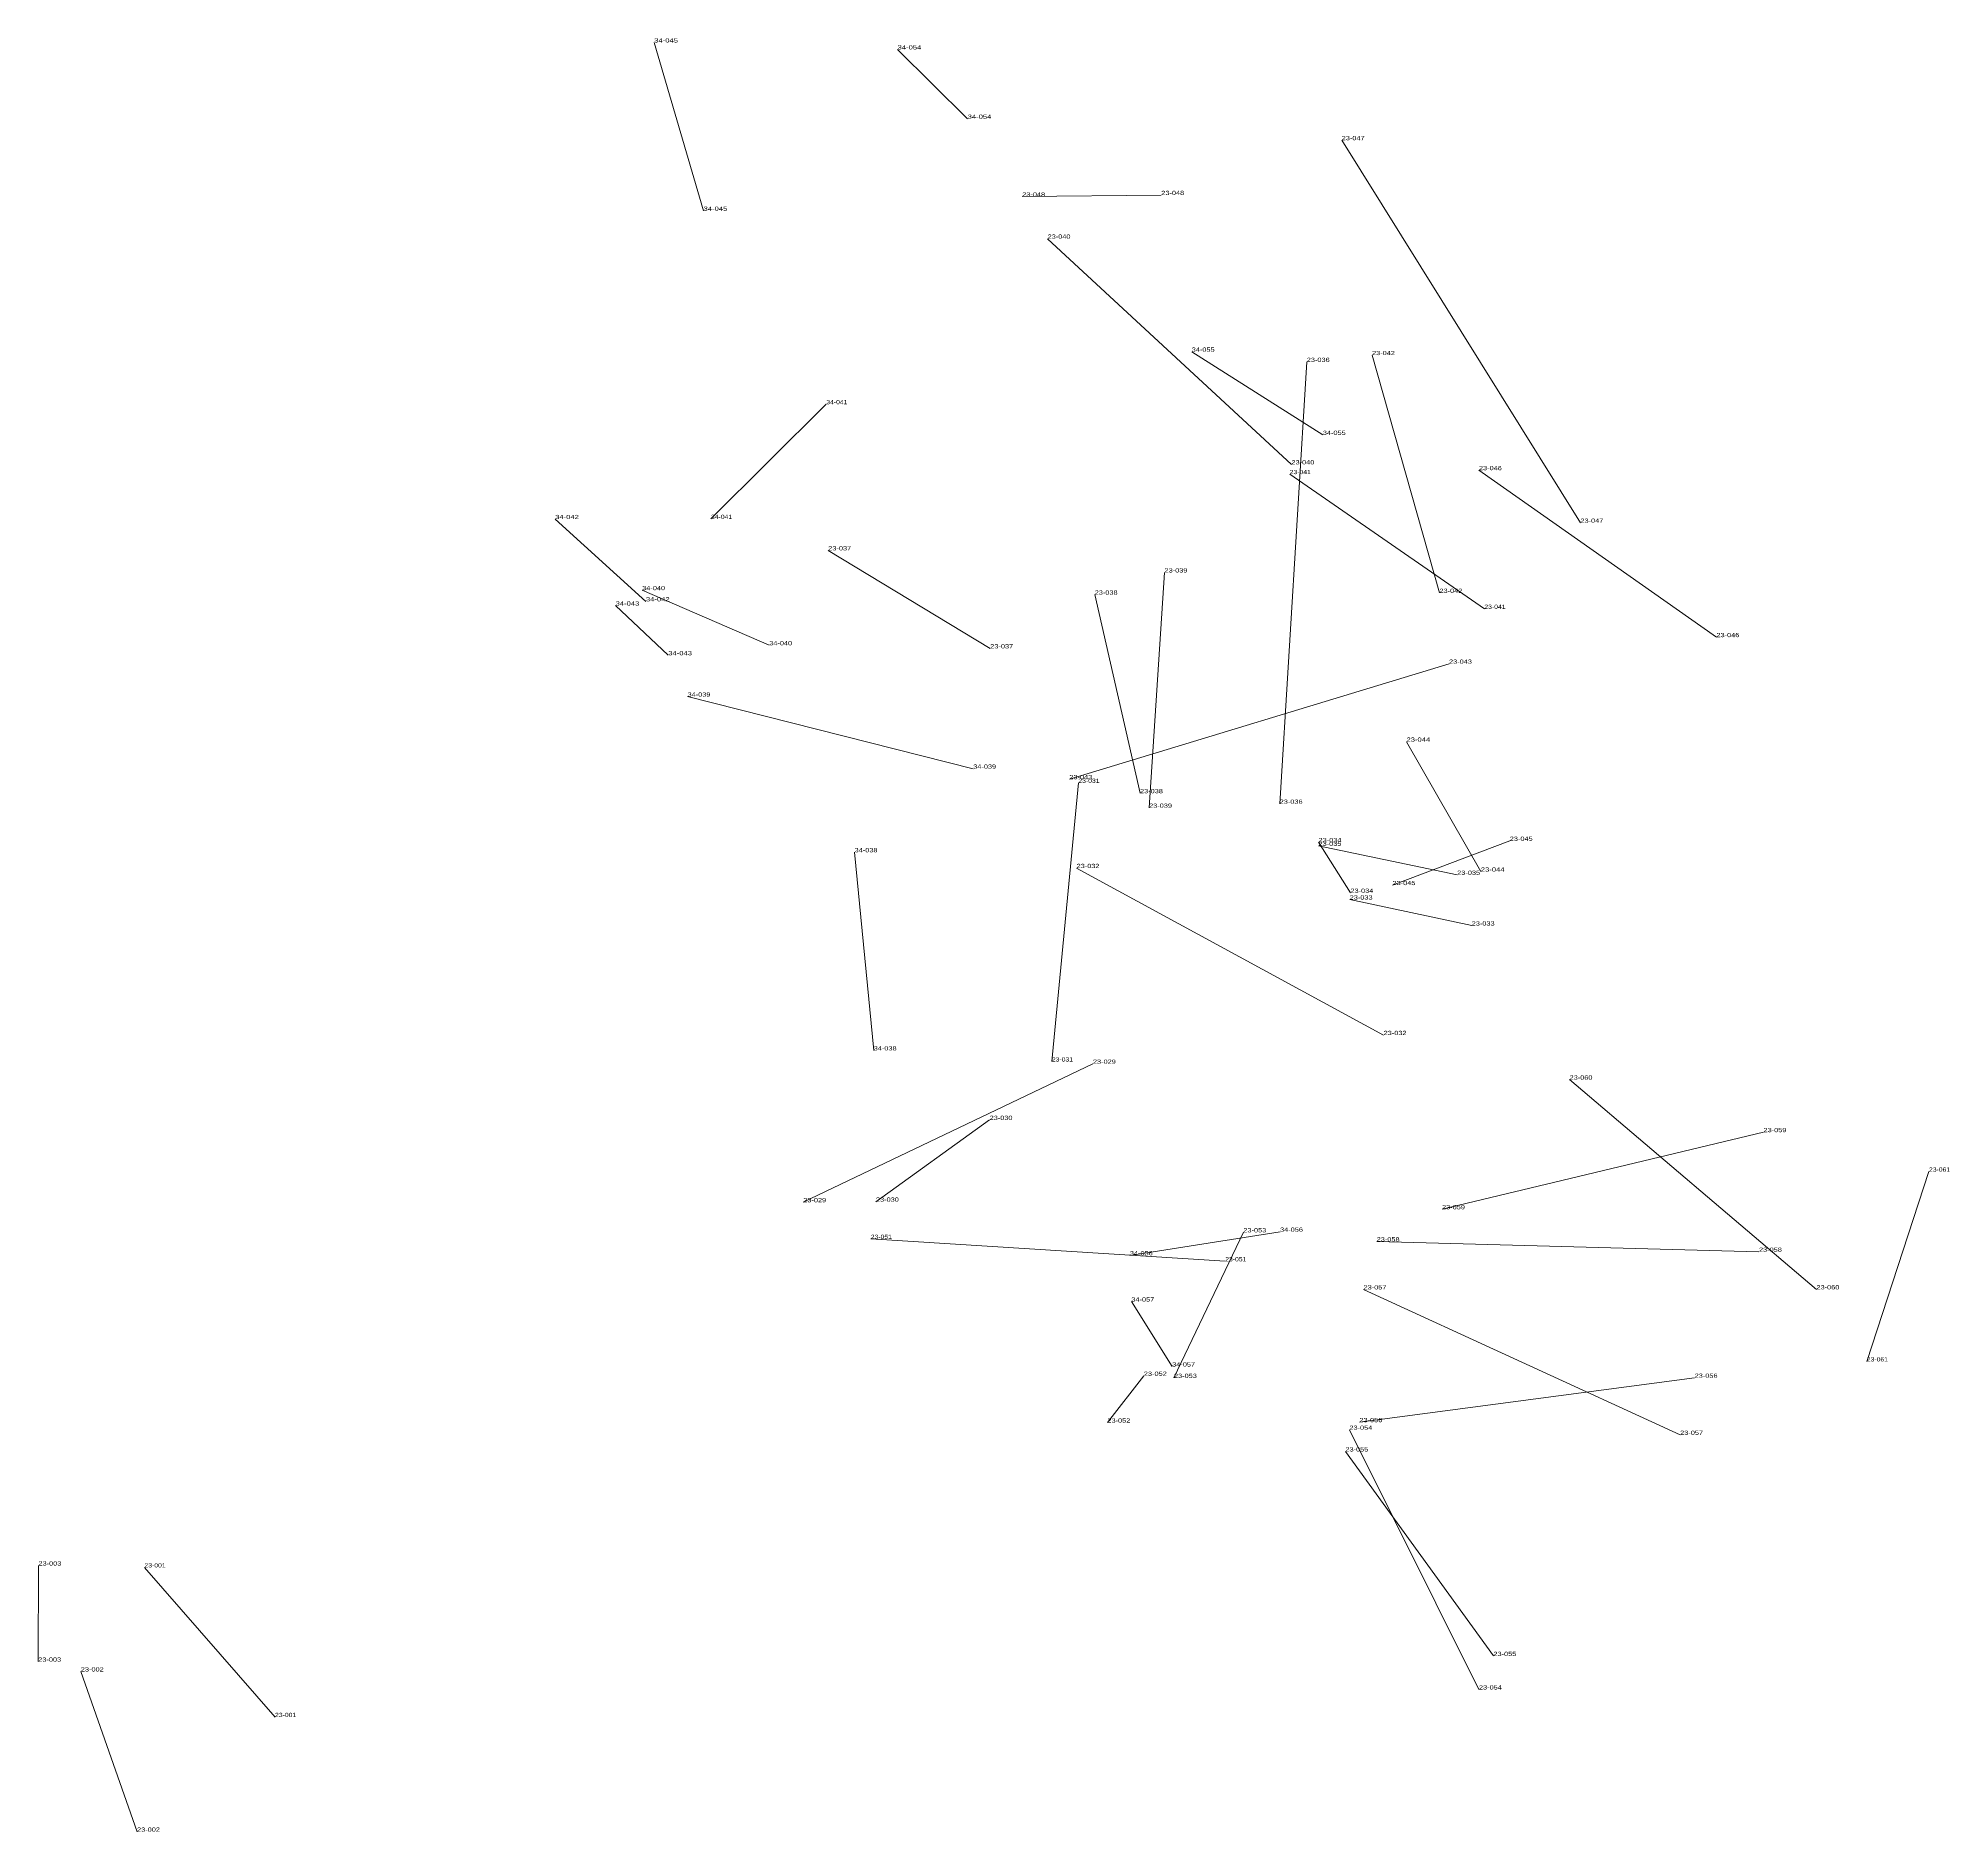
# Model space of a CAD drawing. Header units: metres. Extents: x 571156 to 607184, y 703608 to 727431.
# Drawn here: x 576537 to 577442, y 714015 to 714864 of the extents above; entities that cross this region are included whole.
import ezdxf

# ---------------------------------------------------------------- set-up
doc = ezdxf.new("R2010")
doc.units = ezdxf.units.M
doc.header["$LTSCALE"] = 0.8
doc.layers.add('60', color=7, linetype='Continuous', lineweight=13)
doc.layers.add('61', color=7, linetype='Continuous')

msp = doc.modelspace()

# ---------------------------------------------------------------- linework, layer by layer
at = {"layer": '60'}
for p, q in [((576828.86, 714861.58), (576852.2, 714781.94)), ((576944, 714858.29), (576977.14, 714825.49)), ((577154.13, 714815.34), (577267.09, 714634.35)), ((577068.77, 714789.43), (577002.97, 714788.7)), ((577130.35, 714661.98), (577014.98, 714768.77)), ((577083.16, 714715.29), (577145.19, 714675.92)), ((577124.78, 714501.39), (577137.6, 714710.45)), ((577200.38, 714601.16), (577168.48, 714713.67)), ((576855.71, 714636.16), (576910.27, 714690.43)), ((577129.52, 714657.36), (577221.64, 714593.61)), ((577331.44, 714580.22), (577219.07, 714659.22)), ((576781.97, 714636.08), (576824.93, 714597.17)), ((576987.86, 714574.91), (576911.21, 714621.27)), ((577070.31, 714610.82), (577063, 714499.5)), ((576883.27, 714576.38), (576823.17, 714602.45)), ((577037.25, 714600.34), (577058.71, 714506.36)), ((576810.56, 714595.15), (576835.48, 714571.65)), ((577204.91, 714567.65), (577025.27, 714513)), ((576844.64, 714552.08), (576979.78, 714517.98)), ((577184.76, 714530.76), (577219.93, 714469.27)), ((577017, 714379.42), (577029.55, 714511.29)), ((577143.17, 714481.48), (577208.78, 714467.77)), ((577158.27, 714459.26), (577143.18, 714483.2)), ((577178.18, 714462.9), (577233.65, 714483.85)), ((576923.66, 714478.44), (576932.71, 714384.68)), ((577173.97, 714391.97), (577028.7, 714470.98)), ((577157.9, 714456.06), (577215.64, 714443.76)), ((576899.38, 714312.84), (577036.42, 714378.37)), ((577378.76, 714271.64), (577261.95, 714370.87)), ((576933.75, 714313.12), (576987.54, 714351.79)), ((577201.61, 714309.52), (577353.71, 714346)), ((577431.99, 714327.34), (577402.58, 714237.52)), ((576931.32, 714295.49), (577099.02, 714284.9)), ((577053.9, 714287.72), (577124.96, 714298.9)), ((577074.77, 714229.72), (577107.59, 714298.62)), ((577170.68, 714294.33), (577351.56, 714289.4)), ((577054.6, 714265.84), (577073.92, 714235.11)), ((577164.47, 714271.59), (577314.26, 714202.79)), ((577060.53, 714230.72), (577043.28, 714208.58)), ((577162.5, 714208.77), (577321.12, 714229.8)), ((577157.77, 714205.19), (577219.07, 714082.3)), ((577155.89, 714194.92), (577225.93, 714098.17)), ((576537.41, 714095.48), (576537.53, 714140.94)), ((576587.68, 714140.05), (576649.46, 714069.28)), ((576557.57, 714090.82), (576584.17, 714015.02))]:
    msp.add_line(p, q, dxfattribs=at)

# ---------------------------------------------------------------- texts
for s, width, p in [('34-054', 1.35, (576977.14, 714825.49)), ('23-048', 1.3, (577002.97, 714788.7)), ('34-045', 1.35, (576852.2, 714781.94)), ('23-040', 1.3, (577014.98, 714768.77)), ('23-042', 1.3, (577168.48, 714713.67)), ('23-036', 1.3, (577137.6, 714710.45)), ('34-041', 1.2, (576910.27, 714690.43)), ('34-055', 1.3, (577145.19, 714675.92)), ('23-046', 1.3, (577219.07, 714659.22)), ('23-047', 1.3, (577267.09, 714634.35)), ('23-037', 1.3, (576911.21, 714621.27)), ('34-040', 1.3, (576823.17, 714602.45)), ('34-042', 1.35, (576824.93, 714597.17)), ('23-041', 1.2, (577221.64, 714593.61)), ('34-043', 1.35, (576835.48, 714571.65)), ('34-039', 1.3, (576979.78, 714517.98)), ('23-043', 1.3, (577025.27, 714513)), ('23-031', 1.2, (577029.55, 714511.29)), ('23-038', 1.3, (577058.71, 714506.36)), ('23-039', 1.3, (577063, 714499.5)), ('23-034', 1.3, (577143.18, 714483.2)), ('23-045', 1.3, (577233.65, 714483.85)), ('23-032', 1.3, (577028.7, 714470.98)), ('23-044', 1.35, (577219.93, 714469.27)), ('23-035', 1.3, (577208.78, 714467.77)), ('23-033', 1.3, (577215.64, 714443.76)), ('34-038', 1.3, (576932.71, 714384.68)), ('23-029', 1.3, (577036.42, 714378.37)), ('23-060', 1.3, (577261.95, 714370.87)), ('23-030', 1.3, (576987.54, 714351.79)), ('23-059', 1.3, (577353.71, 714346)), ('23-053', 1.3, (577107.59, 714298.62)), ('34-056', 1.3, (577124.96, 714298.9)), ('23-058', 1.3, (577351.56, 714289.4)), ('23-051', 1.2, (577099.02, 714284.9)), ('34-057', 1.3, (577073.92, 714235.11)), ('23-061', 1.2, (577402.58, 714237.52)), ('23-056', 1.3, (577321.12, 714229.8)), ('23-052', 1.3, (577043.28, 714208.58)), ('23-057', 1.3, (577314.26, 714202.79)), ('23-003', 1.3, (576537.53, 714140.94)), ('23-055', 1.3, (577225.93, 714098.17)), ('23-054', 1.3, (577219.07, 714082.3)), ('23-001', 1.2, (576649.46, 714069.28)), ('23-002', 1.3, (576584.17, 714015.02))]:
    msp.add_text(s, height=2, dxfattribs=dict(at, width=width)).set_placement(p)
at = {"layer": '61'}
for s, width, p in [('34-045', 1.35, (576828.86, 714861.58)), ('34-054', 1.35, (576944, 714858.29)), ('23-047', 1.3, (577154.13, 714815.34)), ('23-048', 1.3, (577068.77, 714789.43)), ('34-055', 1.3, (577083.16, 714715.29)), ('23-040', 1.3, (577130.35, 714661.98)), ('23-041', 1.2, (577129.52, 714657.36)), ('34-042', 1.35, (576781.97, 714636.08)), ('34-041', 1.2, (576855.71, 714636.16)), ('23-039', 1.3, (577070.31, 714610.82)), ('23-038', 1.3, (577037.25, 714600.34)), ('23-042', 1.3, (577200.38, 714601.16)), ('34-043', 1.35, (576810.56, 714595.15)), ('23-046', 1.3, (577331.44, 714580.22)), ('34-040', 1.3, (576883.27, 714576.38)), ('23-037', 1.3, (576987.86, 714574.91)), ('23-043', 1.3, (577204.91, 714567.65)), ('34-039', 1.3, (576844.64, 714552.08)), ('23-044', 1.35, (577184.76, 714530.76)), ('23-036', 1.3, (577124.78, 714501.39)), ('34-038', 1.3, (576923.66, 714478.44)), ('23-035', 1.3, (577143.17, 714481.48)), ('23-045', 1.3, (577178.18, 714462.9)), ('23-033', 1.3, (577157.9, 714456.06)), ('23-034', 1.3, (577158.27, 714459.26)), ('23-032', 1.3, (577173.97, 714391.97)), ('23-031', 1.2, (577017, 714379.42)), ('23-061', 1.2, (577431.99, 714327.34)), ('23-029', 1.3, (576899.38, 714312.84)), ('23-030', 1.3, (576933.75, 714313.12)), ('23-059', 1.3, (577201.61, 714309.52)), ('23-051', 1.2, (576931.32, 714295.49)), ('23-058', 1.3, (577170.68, 714294.33)), ('34-056', 1.3, (577053.9, 714287.72)), ('23-057', 1.3, (577164.47, 714271.59)), ('23-060', 1.3, (577378.76, 714271.64)), ('34-057', 1.3, (577054.6, 714265.84)), ('23-052', 1.3, (577060.53, 714230.72)), ('23-053', 1.3, (577074.77, 714229.72)), ('23-056', 1.3, (577162.5, 714208.77)), ('23-054', 1.3, (577157.77, 714205.19)), ('23-055', 1.3, (577155.89, 714194.92)), ('23-001', 1.2, (576587.68, 714140.05)), ('23-003', 1.3, (576537.41, 714095.48)), ('23-002', 1.3, (576557.57, 714090.82))]:
    msp.add_text(s, height=2, dxfattribs=dict(at, width=width)).set_placement(p)

doc.saveas('drawing.dxf')
